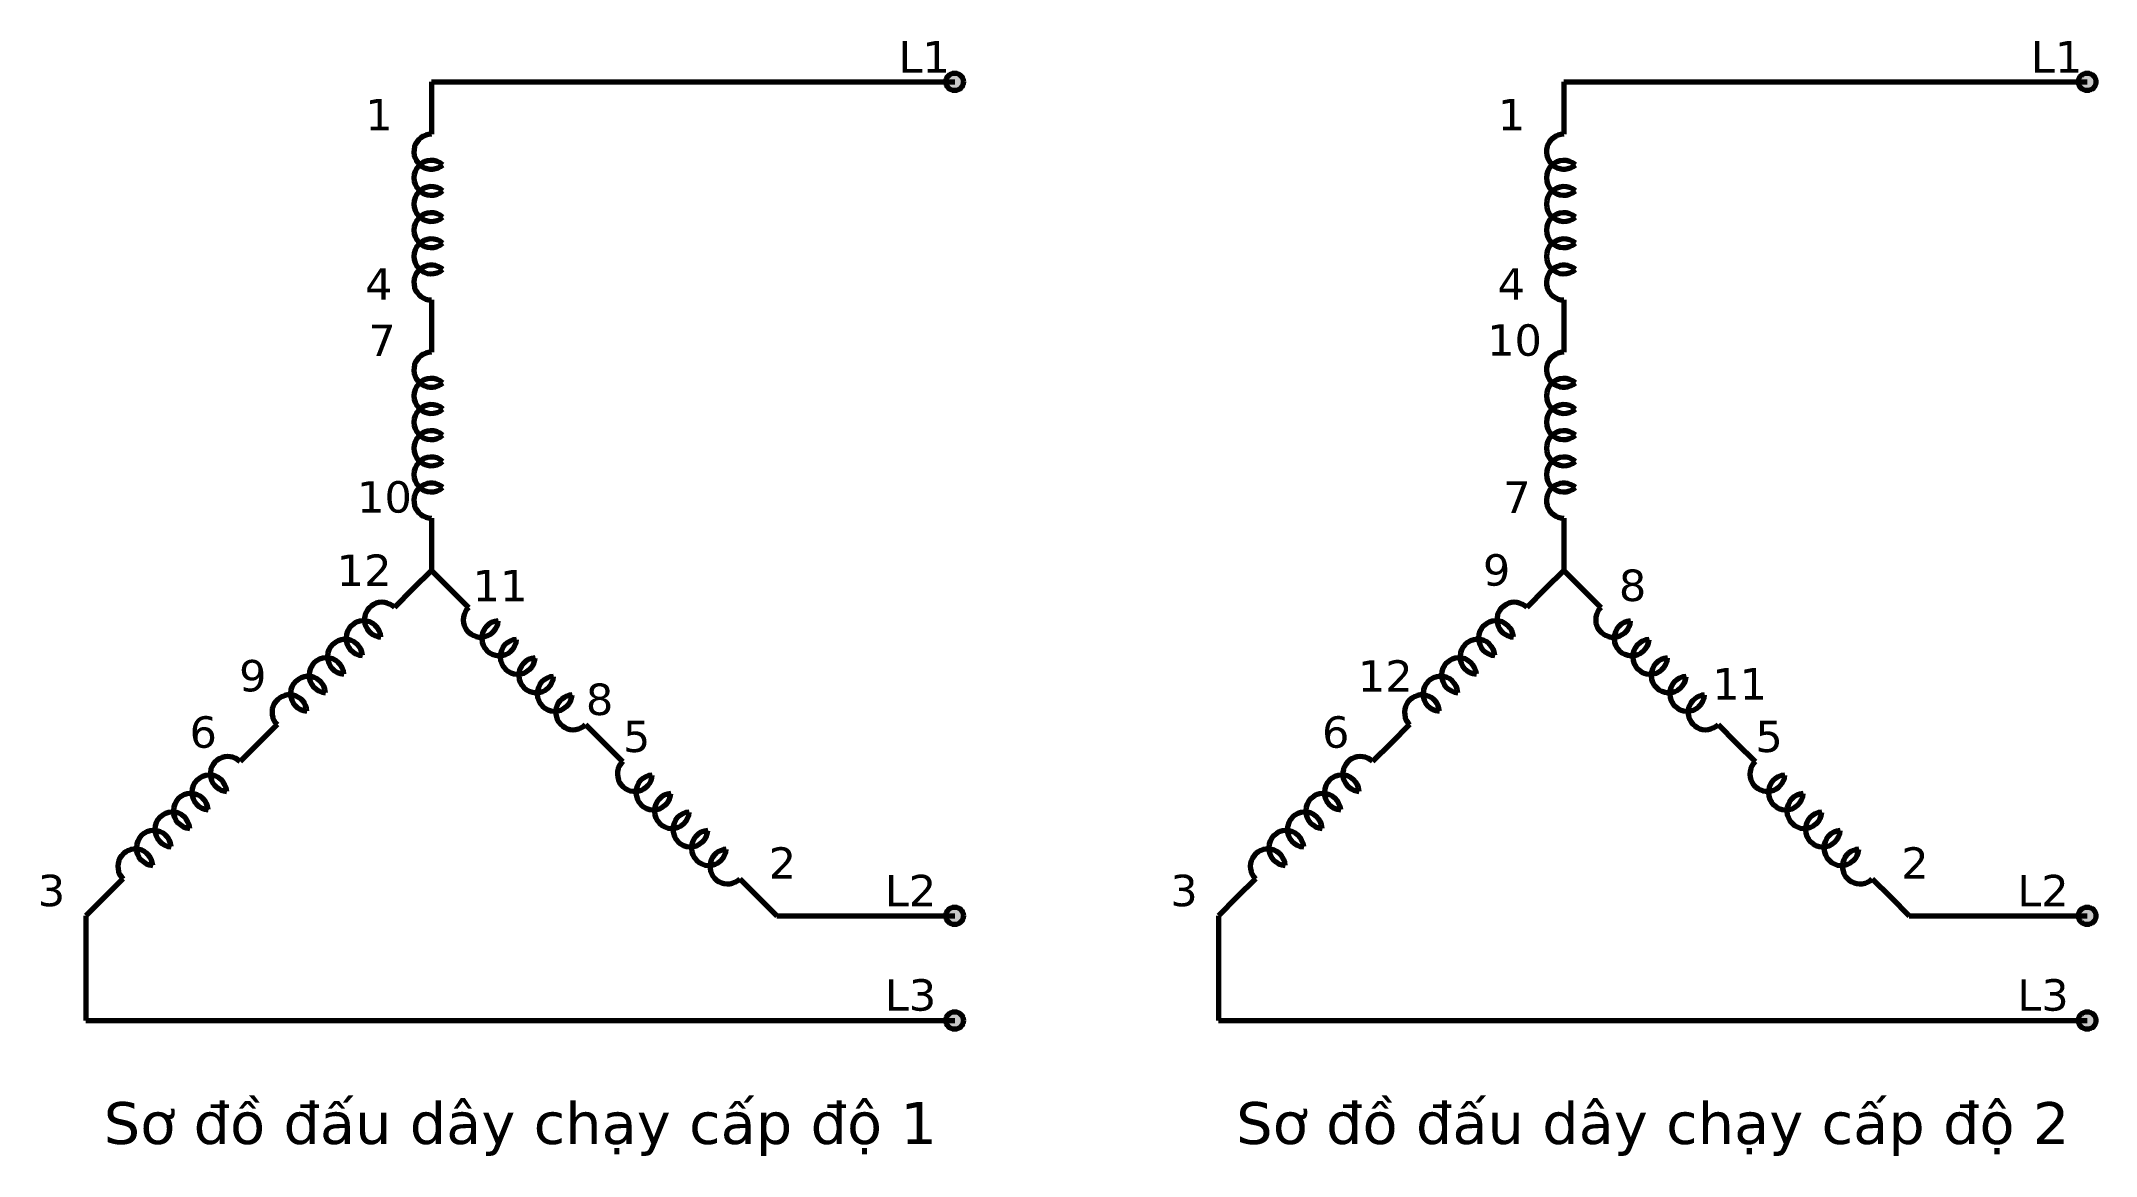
# Model space of a CAD drawing. Header units: inches. Extents: x -249378 to 8604139, y -7721310 to 888715.
# Drawn here: x 1931929 to 4287636, y -7721310 to -6443396 of the extents above; entities that cross this region are included whole.
import ezdxf

# ---------------------------------------------------------------- set-up
doc = ezdxf.new("R2010")
doc.units = ezdxf.units.IN
doc.header["$LTSCALE"] = 130
doc.header["$MEASUREMENT"] = 0
doc.styles.add('khong-ren', font='verdana_0.ttf', dxfattribs={"height": 400})

msp = doc.modelspace()

# ---------------------------------------------------------------- texts
at = {"lineweight": 70, "ltscale": 30, "attachment_point": 5, "style": 'khong-ren'}
for s, insert, char_height, width in [('L1', (2944254, -6461396), 36000, 17336.59), ('L1', (4242567, -6461396), 36000, 17336.59), ('1', (2319352, -6527602), 36000, 17336.59), ('1', (3617666, -6527602), 36000, 17336.59), ('4', (2319068, -6721775), 36000, 17336.59), ('4', (3617381, -6721775), 36000, 17336.59), ('7', (2322806, -6786398), 36000, 17336.59), ('10', (3621119, -6786398), 36000, 17336.59), ('10', (2325618, -6966212), 36000, 17336.59), ('7', (3623932, -6966212), 36000, 17336.59), ('12', (2302256, -7049917), 36000, 17336.59), ('9', (3600569, -7049917), 36000, 17336.59), ('11', (2458140, -7067573), 36000, 72169.96), ('8', (3756453, -7067573), 36000, 72169.96), ('9', (2174576, -7171168), 36000, 17336.59), ('12', (3472889, -7171168), 36000, 17336.59), ('8', (2572200, -7198233), 36000, 17336.59), ('11', (3879181, -7180173), 36000, 17336.59), ('6', (2117829, -7235731), 36000, 17336.59), ('5', (2614626, -7240660), 36000, 17336.59), ('6', (3416142, -7235731), 36000, 17336.59), ('5', (3912939, -7240660), 36000, 17336.59), ('2', (2781788, -7385556), 36000, 17336.59), ('2', (4080101, -7385556), 36000, 17336.59), ('3', (1943877, -7417376), 36000, 17336.59), ('L2', (2928645, -7417129), 36000, 17336.59), ('3', (3242190, -7417376), 36000, 17336.59), ('L2', (4226958, -7417129), 36000, 17336.59), ('L3', (2928645, -7537129), 36000, 17336.59), ('L3', (4226958, -7537129), 36000, 17336.59), ('Sơ đồ đấu dây chạy cấp độ 1', (2481330, -7690462), 48000, 1017956.93), ('Sơ đồ đấu dây chạy cấp độ 2', (3779643, -7690462), 48000, 1017956.93)]:
    msp.add_mtext(s, dxfattribs=dict(at, insert=insert, char_height=char_height, width=width))

# ---------------------------------------------------------------- hatches: boundary and pattern name
at = {"lineweight": 70, "ltscale": 130}
h = msp.add_hatch(color=256, dxfattribs=at)
edge = h.paths.add_edge_path()
edge.add_arc((2979320, -7566115), 10000, 0, 360)
edge = h.paths.add_edge_path()
edge.add_arc((2979320, -7446115), 10000, 0, 360)
edge = h.paths.add_edge_path()
edge.add_arc((2979320, -6490135), 10000, 0, 360)
h = msp.add_hatch(color=256, dxfattribs=at)
edge = h.paths.add_edge_path()
edge.add_arc((4277633, -7566115), 10000, 0, 360)
edge = h.paths.add_edge_path()
edge.add_arc((4277633, -7446115), 10000, 0, 360)
edge = h.paths.add_edge_path()
edge.add_arc((4277633, -6490135), 10000, 0, 360)

# ---------------------------------------------------------------- linework, layer by layer
for p, q in [((2379320, -6490135), (2379320, -6520135)), ((2379320, -6490135), (2979320, -6490135)), ((3677633, -6490135), (3677633, -6520135)), ((3677633, -6490135), (4277633, -6490135)), ((2379320, -6520135), (2379320, -6550135)), ((3677633, -6520135), (3677633, -6550135)), ((2379320, -6740135), (2379320, -6770135)), ((3677633, -6740135), (3677633, -6770135)), ((2379320, -6770135), (2379320, -6800135)), ((3677633, -6770135), (3677633, -6800135)), ((2379320, -6990135), (2379320, -7020135)), ((3677633, -6990135), (3677633, -7020135)), ((2379320, -7020135), (2379320, -7050135)), ((3677633, -7020135), (3677633, -7050135)), ((2379320, -7050135), (2358107, -7071348)), ((2379320, -7050135), (2400533, -7071348)), ((3677633, -7050135), (3656420, -7071348)), ((3677633, -7050135), (3698846, -7071348)), ((2358107, -7071348), (2336894, -7092561)), ((2400533, -7071348), (2421746, -7092561)), ((3656420, -7071348), (3635207, -7092561)), ((3698846, -7071348), (3720059, -7092561)), ((2202543, -7226912), (2181330, -7248125)), ((2556097, -7226912), (2577310, -7248125)), ((3500856, -7226912), (3479643, -7248125)), ((3854410, -7226912), (3875623, -7248125)), ((2181330, -7248125), (2160117, -7269338)), ((2577310, -7248125), (2598523, -7269338)), ((3479643, -7248125), (3458430, -7269338)), ((3875623, -7248125), (3896836, -7269338)), ((2025767, -7403688), (2004553, -7424902)), ((2732873, -7403688), (2754087, -7424902)), ((3324080, -7403688), (3302866, -7424902)), ((4031186, -7403688), (4052400, -7424902)), ((2004553, -7424902), (1983340, -7446115)), ((2754087, -7424902), (2775300, -7446115)), ((3302866, -7424902), (3281653, -7446115)), ((4052400, -7424902), (4073613, -7446115)), ((1983340, -7446115), (1983340, -7566115)), ((2775300, -7446115), (2979320, -7446115)), ((3281653, -7446115), (3281653, -7566115)), ((4073613, -7446115), (4277633, -7446115)), ((1983340, -7566115), (2979320, -7566115)), ((3281653, -7566115), (4277633, -7566115))]:
    msp.add_line(p, q, dxfattribs=at)
for centre in [(2979320, -6490135), (4277633, -6490135), (2979320, -7446115), (4277633, -7446115), (2979320, -7566115), (4277633, -7566115)]:
    msp.add_circle(centre, 10000, dxfattribs=at)
at = {"lineweight": 70, "ltscale": 30}
for centre, start, end in [((2379320, -6570135), 90, 311.409622), ((3677633, -6570135), 90, 311.409622), ((2379320, -6600135), 48.590378, 311.409622), ((3677633, -6600135), 48.590378, 311.409622), ((2379320, -6630135), 48.590378, 311.409622), ((3677633, -6630135), 48.590378, 311.409622), ((2379320, -6660135), 48.590378, 311.409622), ((3677633, -6660135), 48.590378, 311.409622), ((2379320, -6690135), 48.590378, 311.409622), ((3677633, -6690135), 48.590378, 311.409622), ((2379320, -6720135), 48.590378, 270), ((3677633, -6720135), 48.590378, 270), ((2379320, -6820135), 90, 311.409622), ((3677633, -6820135), 90, 311.409622), ((2379320, -6850135), 48.590378, 311.409622), ((3677633, -6850135), 48.590378, 311.409622), ((2379320, -6880135), 48.590378, 311.409622), ((3677633, -6880135), 48.590378, 311.409622), ((2379320, -6910135), 48.590378, 311.409622), ((3677633, -6910135), 48.590378, 311.409622), ((2379320, -6940135), 48.590378, 311.409622), ((3677633, -6940135), 48.590378, 311.409622), ((2379320, -6970135), 48.590378, 270), ((3677633, -6970135), 48.590378, 270), ((2322751, -7106704), 45, 266.409622), ((3621064, -7106704), 45, 266.409622), ((2301538, -7127917), 3.590378, 266.409622), ((2435889, -7106704), 135, 356.409622), ((2457102, -7127917), 93.590378, 356.409622), ((3599851, -7127917), 3.590378, 266.409622), ((3734202, -7106704), 135, 356.409622), ((3755415, -7127917), 93.590378, 356.409622), ((2280325, -7149130), 3.590378, 266.409622), ((2478315, -7149130), 93.590378, 356.409622), ((3578638, -7149130), 3.590378, 266.409622), ((3776628, -7149130), 93.590378, 356.409622), ((2259112, -7170343), 3.590378, 266.409622), ((2499528, -7170343), 93.590378, 356.409622), ((3557425, -7170343), 3.590378, 266.409622), ((3797841, -7170343), 93.590378, 356.409622), ((2237899, -7191556), 3.590378, 266.409622), ((2520741, -7191556), 93.590378, 356.409622), ((3536212, -7191556), 3.590378, 266.409622), ((3819054, -7191556), 93.590378, 356.409622), ((2216685, -7212770), 3.590378, 225), ((2541955, -7212770), 93.590378, 315), ((3514998, -7212770), 3.590378, 225), ((3840268, -7212770), 93.590378, 315), ((2145975, -7283480), 45, 266.409622), ((2612665, -7283480), 135, 356.409622), ((3444288, -7283480), 45, 266.409622), ((3910978, -7283480), 135, 356.409622), ((2124762, -7304693), 3.590378, 266.409622), ((2633878, -7304693), 93.590378, 356.409622), ((3423075, -7304693), 3.590378, 266.409622), ((3932191, -7304693), 93.590378, 356.409622), ((2103548, -7325907), 3.590378, 266.409622), ((2655092, -7325907), 93.590378, 356.409622), ((3401861, -7325907), 3.590378, 266.409622), ((3953405, -7325907), 93.590378, 356.409622), ((2061122, -7368333), 3.590378, 266.409622), ((2082335, -7347120), 3.590378, 266.409622), ((2676305, -7347120), 93.590378, 356.409622), ((2697518, -7368333), 93.590378, 356.409622), ((3359435, -7368333), 3.590378, 266.409622), ((3380648, -7347120), 3.590378, 266.409622), ((3974618, -7347120), 93.590378, 356.409622), ((3995831, -7368333), 93.590378, 356.409622), ((2039909, -7389546), 3.590378, 225), ((2718731, -7389546), 93.590378, 315), ((3338222, -7389546), 3.590378, 225), ((4017044, -7389546), 93.590378, 315)]:
    msp.add_arc(centre, 20000, start, end, dxfattribs=at)

msp.set_redraw_order([(e.dxf.handle, doc.entitydb.next_handle()) for e in msp.query("TEXT MTEXT ATTDEF DIMENSION ARC_DIMENSION")])  # texts and dimensions are drawn at this point

doc.saveas('drawing.dxf')
